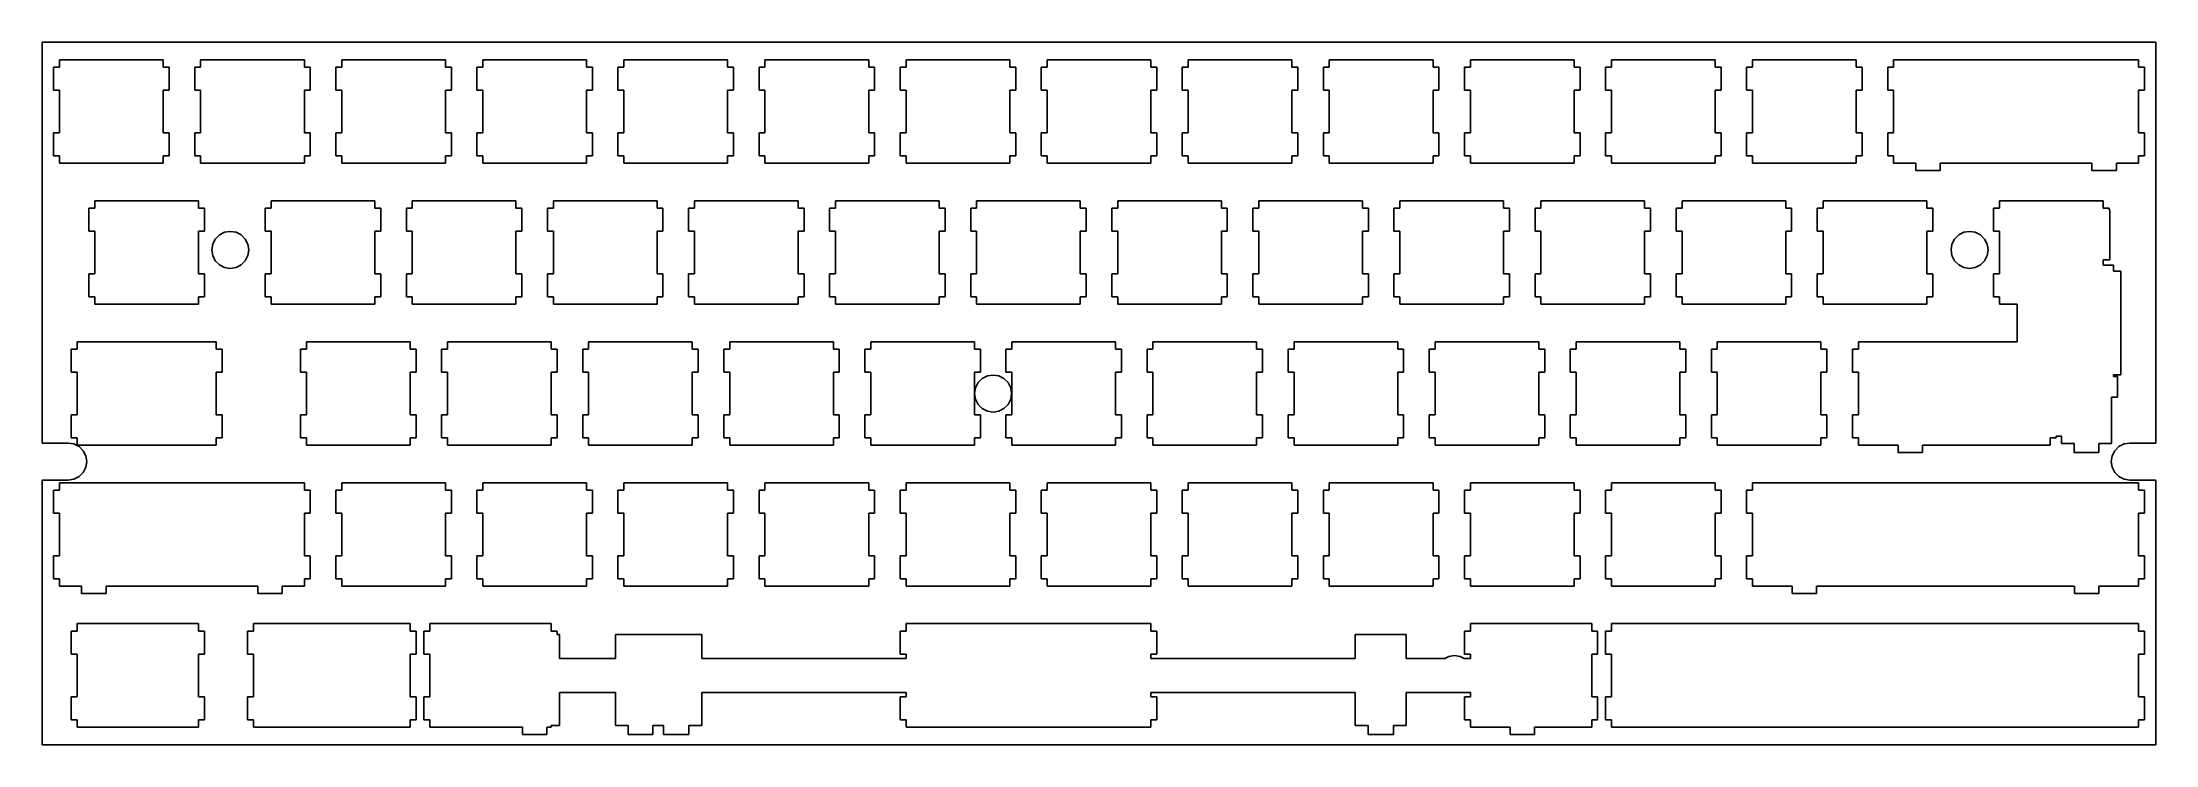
# Model space of a CAD drawing. Header units: millimetres. Extents: x 0 to 285, y 0 to 95.
import ezdxf

# ---------------------------------------------------------------- set-up
doc = ezdxf.new("R2010")
doc.units = ezdxf.units.MM
doc.layers.get('0').update_dxf_attribs({"color": 18, "true_color": 0x000000})

msp = doc.modelspace()

# ---------------------------------------------------------------- linework, layer by layer
at = {"color": 0}
for p, q in [((0.09508, 95.1548), (285.469, 95.1548)), ((0.09508, 40.9924), (0.09508, 95.1548)), ((285.469, 95.1548), (285.469, 40.9924)), ((1.6316, 91.7938), (1.6316, 88.6933)), ((2.43086, 91.7938), (1.6316, 91.7938)), ((16.4317, 92.7929), (2.43086, 92.7929)), ((2.43086, 92.7929), (2.43086, 91.7938)), ((16.4317, 91.7938), (16.4317, 92.7929)), ((17.231, 91.7938), (16.4317, 91.7938)), ((17.231, 88.6933), (17.231, 91.7938)), ((20.6816, 91.7938), (20.6816, 88.6933)), ((21.4809, 91.7938), (20.6816, 91.7938)), ((35.4817, 92.7929), (21.4809, 92.7929)), ((21.4809, 92.7929), (21.4809, 91.7938)), ((35.4817, 91.7938), (35.4817, 92.7929)), ((36.2811, 91.7938), (35.4817, 91.7938)), ((36.2811, 88.6933), (36.2811, 91.7938)), ((39.7316, 91.7938), (39.7316, 88.6933)), ((40.531, 91.7938), (39.7316, 91.7938)), ((54.5317, 92.7929), (40.531, 92.7929)), ((40.531, 92.7929), (40.531, 91.7938)), ((54.5317, 91.7938), (54.5317, 92.7929)), ((55.3311, 91.7938), (54.5317, 91.7938)), ((55.3311, 88.6933), (55.3311, 91.7938)), ((58.7816, 91.7938), (58.7816, 88.6933)), ((59.581, 91.7938), (58.7816, 91.7938)), ((73.5803, 92.7929), (59.581, 92.7929)), ((59.581, 92.7929), (59.581, 91.7938)), ((73.5803, 91.7938), (73.5803, 92.7929)), ((74.3811, 91.7938), (73.5803, 91.7938)), ((74.3811, 88.6933), (74.3811, 91.7938)), ((77.8302, 91.7938), (77.8302, 88.6933)), ((78.631, 91.7938), (77.8302, 91.7938)), ((92.6317, 92.7929), (78.631, 92.7929)), ((78.631, 92.7929), (78.631, 91.7938)), ((92.6317, 91.7938), (92.6317, 92.7929)), ((93.4311, 91.7938), (92.6317, 91.7938)), ((93.4311, 88.6933), (93.4311, 91.7938)), ((96.8816, 91.7938), (96.8816, 88.6933)), ((97.681, 91.7938), (96.8816, 91.7938)), ((111.682, 92.7929), (97.681, 92.7929)), ((97.681, 92.7929), (97.681, 91.7938)), ((111.682, 91.7938), (111.682, 92.7929)), ((112.481, 91.7938), (111.682, 91.7938)), ((112.481, 88.6933), (112.481, 91.7938)), ((115.932, 91.7938), (115.932, 88.6933)), ((116.731, 91.7938), (115.932, 91.7938)), ((130.732, 92.7929), (116.731, 92.7929)), ((116.731, 92.7929), (116.731, 91.7938)), ((130.732, 91.7938), (130.732, 92.7929)), ((131.531, 91.7938), (130.732, 91.7938)), ((131.531, 88.6933), (131.531, 91.7938)), ((134.982, 91.7938), (134.982, 88.6933)), ((135.781, 91.7938), (134.982, 91.7938)), ((149.782, 92.7929), (135.781, 92.7929)), ((135.781, 92.7929), (135.781, 91.7938)), ((149.782, 91.7938), (149.782, 92.7929)), ((150.581, 91.7938), (149.782, 91.7938)), ((150.581, 88.6933), (150.581, 91.7938)), ((154.032, 91.7938), (154.032, 88.6933)), ((154.831, 91.7938), (154.032, 91.7938)), ((168.83, 92.7929), (154.831, 92.7929)), ((154.831, 92.7929), (154.831, 91.7938)), ((168.83, 91.7938), (168.83, 92.7929)), ((169.631, 91.7938), (168.83, 91.7938)), ((169.631, 88.6933), (169.631, 91.7938)), ((173.08, 91.7938), (173.08, 88.6933)), ((173.881, 91.7938), (173.08, 91.7938)), ((187.882, 92.7929), (173.881, 92.7929)), ((173.881, 92.7929), (173.881, 91.7938)), ((187.882, 91.7938), (187.882, 92.7929)), ((188.681, 91.7938), (187.882, 91.7938)), ((188.681, 88.6933), (188.681, 91.7938)), ((192.132, 91.7938), (192.132, 88.6933)), ((192.931, 91.7938), (192.132, 91.7938)), ((206.93, 92.7929), (192.931, 92.7929)), ((192.931, 92.7929), (192.931, 91.7938)), ((206.93, 91.7938), (206.93, 92.7929)), ((207.731, 91.7938), (206.93, 91.7938)), ((207.731, 88.6933), (207.731, 91.7938)), ((211.18, 91.7938), (211.18, 88.6933)), ((211.981, 91.7938), (211.18, 91.7938)), ((225.982, 92.7929), (211.981, 92.7929)), ((211.981, 92.7929), (211.981, 91.7938)), ((225.982, 91.7938), (225.982, 92.7929)), ((226.781, 91.7938), (225.982, 91.7938)), ((226.781, 88.6933), (226.781, 91.7938)), ((230.232, 91.7938), (230.232, 88.6933)), ((231.031, 91.7938), (230.232, 91.7938)), ((245.032, 92.7929), (231.031, 92.7929)), ((231.031, 92.7929), (231.031, 91.7938)), ((245.032, 91.7938), (245.032, 92.7929)), ((245.831, 91.7938), (245.032, 91.7938)), ((245.831, 88.6933), (245.831, 91.7938)), ((249.282, 91.7938), (249.282, 88.6933)), ((250.081, 91.7938), (249.282, 91.7938)), ((283.13, 92.7929), (250.081, 92.7929)), ((250.081, 92.7929), (250.081, 91.7938)), ((283.13, 91.7938), (283.13, 92.7929)), ((283.931, 91.7938), (283.13, 91.7938)), ((283.931, 88.6933), (283.931, 91.7938)), ((1.6316, 88.6933), (2.43086, 88.6933)), ((2.43086, 88.6933), (2.43086, 82.8933)), ((16.4317, 88.6933), (17.231, 88.6933)), ((16.4317, 82.8933), (16.4317, 88.6933)), ((20.6816, 88.6933), (21.4809, 88.6933)), ((21.4809, 88.6933), (21.4809, 82.8933)), ((35.4817, 88.6933), (36.2811, 88.6933)), ((35.4817, 82.8933), (35.4817, 88.6933)), ((39.7316, 88.6933), (40.531, 88.6933)), ((40.531, 88.6933), (40.531, 82.8933)), ((54.5317, 88.6933), (55.3311, 88.6933)), ((54.5317, 82.8933), (54.5317, 88.6933)), ((58.7816, 88.6933), (59.581, 88.6933)), ((59.581, 88.6933), (59.581, 82.8933)), ((73.5803, 88.6933), (74.3811, 88.6933)), ((73.5803, 82.8933), (73.5803, 88.6933)), ((77.8302, 88.6933), (78.631, 88.6933)), ((78.631, 88.6933), (78.631, 82.8933)), ((92.6317, 88.6933), (93.4311, 88.6933)), ((92.6317, 82.8933), (92.6317, 88.6933)), ((96.8816, 88.6933), (97.681, 88.6933)), ((97.681, 88.6933), (97.681, 82.8933)), ((111.682, 88.6933), (112.481, 88.6933)), ((111.682, 82.8933), (111.682, 88.6933)), ((115.932, 88.6933), (116.731, 88.6933)), ((116.731, 88.6933), (116.731, 82.8933)), ((130.732, 88.6933), (131.531, 88.6933)), ((130.732, 82.8933), (130.732, 88.6933)), ((134.982, 88.6933), (135.781, 88.6933)), ((135.781, 88.6933), (135.781, 82.8933)), ((149.782, 88.6933), (150.581, 88.6933)), ((149.782, 82.8933), (149.782, 88.6933)), ((154.032, 88.6933), (154.831, 88.6933)), ((154.831, 88.6933), (154.831, 82.8933)), ((168.83, 88.6933), (169.631, 88.6933)), ((168.83, 82.8933), (168.83, 88.6933)), ((173.08, 88.6933), (173.881, 88.6933)), ((173.881, 88.6933), (173.881, 82.8933)), ((187.882, 88.6933), (188.681, 88.6933)), ((187.882, 82.8933), (187.882, 88.6933)), ((192.132, 88.6933), (192.931, 88.6933)), ((192.931, 88.6933), (192.931, 82.8933)), ((206.93, 88.6933), (207.731, 88.6933)), ((206.93, 82.8933), (206.93, 88.6933)), ((211.18, 88.6933), (211.981, 88.6933)), ((211.981, 88.6933), (211.981, 82.8933)), ((225.982, 88.6933), (226.781, 88.6933)), ((225.982, 82.8933), (225.982, 88.6933)), ((230.232, 88.6933), (231.031, 88.6933)), ((231.031, 88.6933), (231.031, 82.8933)), ((245.032, 88.6933), (245.831, 88.6933)), ((245.032, 82.8933), (245.032, 88.6933)), ((249.282, 88.6933), (250.081, 88.6933)), ((250.081, 88.6933), (250.081, 82.8933)), ((283.13, 88.6933), (283.931, 88.6933)), ((283.13, 82.8933), (283.13, 88.6933)), ((1.6316, 82.8933), (1.6316, 79.7941)), ((2.43086, 82.8933), (1.6316, 82.8933)), ((17.231, 82.8933), (16.4317, 82.8933)), ((17.231, 79.7941), (17.231, 82.8933)), ((20.6816, 82.8933), (20.6816, 79.7941)), ((21.4809, 82.8933), (20.6816, 82.8933)), ((36.2811, 82.8933), (35.4817, 82.8933)), ((36.2811, 79.7941), (36.2811, 82.8933)), ((39.7316, 82.8933), (39.7316, 79.7941)), ((40.531, 82.8933), (39.7316, 82.8933)), ((55.3311, 82.8933), (54.5317, 82.8933)), ((55.3311, 79.7941), (55.3311, 82.8933)), ((58.7816, 82.8933), (58.7816, 79.7941)), ((59.581, 82.8933), (58.7816, 82.8933)), ((74.3811, 82.8933), (73.5803, 82.8933)), ((74.3811, 79.7941), (74.3811, 82.8933)), ((77.8302, 82.8933), (77.8302, 79.7941)), ((78.631, 82.8933), (77.8302, 82.8933)), ((93.4311, 82.8933), (92.6317, 82.8933)), ((93.4311, 79.7941), (93.4311, 82.8933)), ((96.8816, 82.8933), (96.8816, 79.7941)), ((97.681, 82.8933), (96.8816, 82.8933)), ((112.481, 82.8933), (111.682, 82.8933)), ((112.481, 79.7941), (112.481, 82.8933)), ((115.932, 82.8933), (115.932, 79.7941)), ((116.731, 82.8933), (115.932, 82.8933)), ((131.531, 82.8933), (130.732, 82.8933)), ((131.531, 79.7941), (131.531, 82.8933)), ((134.982, 82.8933), (134.982, 79.7941)), ((135.781, 82.8933), (134.982, 82.8933)), ((150.581, 82.8933), (149.782, 82.8933)), ((150.581, 79.7941), (150.581, 82.8933)), ((154.032, 82.8933), (154.032, 79.7941)), ((154.831, 82.8933), (154.032, 82.8933)), ((169.631, 82.8933), (168.83, 82.8933)), ((169.631, 79.7941), (169.631, 82.8933)), ((173.08, 82.8933), (173.08, 79.7941)), ((173.881, 82.8933), (173.08, 82.8933)), ((188.681, 82.8933), (187.882, 82.8933)), ((188.681, 79.7941), (188.681, 82.8933)), ((192.132, 82.8933), (192.132, 79.7941)), ((192.931, 82.8933), (192.132, 82.8933)), ((207.731, 82.8933), (206.93, 82.8933)), ((207.731, 79.7941), (207.731, 82.8933)), ((211.18, 82.8933), (211.18, 79.7941)), ((211.981, 82.8933), (211.18, 82.8933)), ((226.781, 82.8933), (225.982, 82.8933)), ((226.781, 79.7941), (226.781, 82.8933)), ((230.232, 82.8933), (230.232, 79.7941)), ((231.031, 82.8933), (230.232, 82.8933)), ((245.831, 82.8933), (245.032, 82.8933)), ((245.831, 79.7941), (245.831, 82.8933)), ((249.282, 82.8933), (249.282, 79.7941)), ((250.081, 82.8933), (249.282, 82.8933)), ((283.931, 82.8933), (283.13, 82.8933)), ((283.931, 79.7941), (283.931, 82.8933)), ((1.6316, 79.7941), (2.43086, 79.7941)), ((2.43086, 79.7941), (2.43086, 78.7936)), ((2.43086, 78.7936), (16.4317, 78.7936)), ((16.4317, 79.7941), (17.231, 79.7941)), ((16.4317, 78.7936), (16.4317, 79.7941)), ((20.6816, 79.7941), (21.4809, 79.7941)), ((21.4809, 79.7941), (21.4809, 78.7936)), ((21.4809, 78.7936), (35.4817, 78.7936)), ((35.4817, 79.7941), (36.2811, 79.7941)), ((35.4817, 78.7936), (35.4817, 79.7941)), ((39.7316, 79.7941), (40.531, 79.7941)), ((40.531, 79.7941), (40.531, 78.7936)), ((40.531, 78.7936), (54.5317, 78.7936)), ((54.5317, 79.7941), (55.3311, 79.7941)), ((54.5317, 78.7936), (54.5317, 79.7941)), ((58.7816, 79.7941), (59.581, 79.7941)), ((59.581, 79.7941), (59.581, 78.7936)), ((59.581, 78.7936), (73.5803, 78.7936)), ((73.5803, 79.7941), (74.3811, 79.7941)), ((73.5803, 78.7936), (73.5803, 79.7941)), ((77.8302, 79.7941), (78.631, 79.7941)), ((78.631, 79.7941), (78.631, 78.7936)), ((78.631, 78.7936), (92.6317, 78.7936)), ((92.6317, 79.7941), (93.4311, 79.7941)), ((92.6317, 78.7936), (92.6317, 79.7941)), ((96.8816, 79.7941), (97.681, 79.7941)), ((97.681, 79.7941), (97.681, 78.7936)), ((97.681, 78.7936), (111.682, 78.7936)), ((111.682, 79.7941), (112.481, 79.7941)), ((111.682, 78.7936), (111.682, 79.7941)), ((115.932, 79.7941), (116.731, 79.7941)), ((116.731, 79.7941), (116.731, 78.7936)), ((116.731, 78.7936), (130.732, 78.7936)), ((130.732, 79.7941), (131.531, 79.7941)), ((130.732, 78.7936), (130.732, 79.7941)), ((134.982, 79.7941), (135.781, 79.7941)), ((135.781, 79.7941), (135.781, 78.7936)), ((135.781, 78.7936), (149.782, 78.7936)), ((149.782, 79.7941), (150.581, 79.7941)), ((149.782, 78.7936), (149.782, 79.7941)), ((154.032, 79.7941), (154.831, 79.7941)), ((154.831, 79.7941), (154.831, 78.7936)), ((154.831, 78.7936), (168.83, 78.7936)), ((168.83, 79.7941), (169.631, 79.7941)), ((168.83, 78.7936), (168.83, 79.7941)), ((173.08, 79.7941), (173.881, 79.7941)), ((173.881, 79.7941), (173.881, 78.7936)), ((173.881, 78.7936), (187.882, 78.7936)), ((187.882, 79.7941), (188.681, 79.7941)), ((187.882, 78.7936), (187.882, 79.7941)), ((192.132, 79.7941), (192.931, 79.7941)), ((192.931, 79.7941), (192.931, 78.7936)), ((192.931, 78.7936), (206.93, 78.7936)), ((206.93, 79.7941), (207.731, 79.7941)), ((206.93, 78.7936), (206.93, 79.7941)), ((211.18, 79.7941), (211.981, 79.7941)), ((211.981, 79.7941), (211.981, 78.7936)), ((211.981, 78.7936), (225.982, 78.7936)), ((225.982, 79.7941), (226.781, 79.7941)), ((225.982, 78.7936), (225.982, 79.7941)), ((230.232, 79.7941), (231.031, 79.7941)), ((231.031, 79.7941), (231.031, 78.7936)), ((231.031, 78.7936), (245.032, 78.7936)), ((245.032, 79.7941), (245.831, 79.7941)), ((245.032, 78.7936), (245.032, 79.7941)), ((249.282, 79.7941), (250.081, 79.7941)), ((250.081, 79.7941), (250.081, 78.7936)), ((250.081, 78.7936), (253.056, 78.7936)), ((253.056, 78.7936), (253.056, 77.8235)), ((253.056, 77.8235), (256.355, 77.8235)), ((256.355, 78.7936), (276.856, 78.7936)), ((256.355, 77.8235), (256.355, 78.7936)), ((276.856, 78.7936), (276.856, 77.8235)), ((276.856, 77.8235), (280.155, 77.8235)), ((280.155, 78.7936), (283.13, 78.7936)), ((280.155, 77.8235), (280.155, 78.7936)), ((283.13, 79.7941), (283.931, 79.7941)), ((283.13, 78.7936), (283.13, 79.7941)), ((6.3941, 72.7438), (6.3941, 69.6433)), ((7.19473, 72.7438), (6.3941, 72.7438)), ((21.1942, 73.7429), (7.19473, 73.7429)), ((7.19473, 73.7429), (7.19473, 72.7438)), ((21.1942, 72.7438), (21.1942, 73.7429)), ((21.9935, 72.7438), (21.1942, 72.7438)), ((21.9935, 69.6433), (21.9935, 72.7438)), ((30.2052, 72.7438), (30.2052, 69.6433)), ((31.0059, 72.7438), (30.2052, 72.7438)), ((45.0053, 73.7429), (31.0059, 73.7429)), ((31.0059, 73.7429), (31.0059, 72.7438)), ((45.0053, 72.7438), (45.0053, 73.7429)), ((45.8061, 72.7438), (45.0053, 72.7438)), ((45.8061, 69.6433), (45.8061, 72.7438)), ((49.2552, 72.7438), (49.2552, 69.6433)), ((50.056, 72.7438), (49.2552, 72.7438)), ((64.0567, 73.7429), (50.056, 73.7429)), ((50.056, 73.7429), (50.056, 72.7438)), ((64.0567, 72.7438), (64.0567, 73.7429)), ((64.8561, 72.7438), (64.0567, 72.7438)), ((64.8561, 69.6433), (64.8561, 72.7438)), ((68.3066, 72.7438), (68.3066, 69.6433)), ((69.106, 72.7438), (68.3066, 72.7438)), ((83.1067, 73.7429), (69.106, 73.7429)), ((69.106, 73.7429), (69.106, 72.7438)), ((83.1067, 72.7438), (83.1067, 73.7429)), ((83.9061, 72.7438), (83.1067, 72.7438)), ((83.9061, 69.6433), (83.9061, 72.7438)), ((87.3566, 72.7438), (87.3566, 69.6433)), ((88.156, 72.7438), (87.3566, 72.7438)), ((102.157, 73.7429), (88.156, 73.7429)), ((88.156, 73.7429), (88.156, 72.7438)), ((102.157, 72.7438), (102.157, 73.7429)), ((102.956, 72.7438), (102.157, 72.7438)), ((102.956, 69.6433), (102.956, 72.7438)), ((106.407, 72.7438), (106.407, 69.6433)), ((107.206, 72.7438), (106.407, 72.7438)), ((121.205, 73.7429), (107.206, 73.7429)), ((107.206, 73.7429), (107.206, 72.7438)), ((121.205, 72.7438), (121.205, 73.7429)), ((122.006, 72.7438), (121.205, 72.7438)), ((122.006, 69.6433), (122.006, 72.7438)), ((125.455, 72.7438), (125.455, 69.6433)), ((126.256, 72.7438), (125.455, 72.7438)), ((140.257, 73.7429), (126.256, 73.7429)), ((126.256, 73.7429), (126.256, 72.7438)), ((140.257, 72.7438), (140.257, 73.7429)), ((141.056, 72.7438), (140.257, 72.7438)), ((141.056, 69.6433), (141.056, 72.7438)), ((144.507, 72.7438), (144.507, 69.6433)), ((145.306, 72.7438), (144.507, 72.7438)), ((159.305, 73.7429), (145.306, 73.7429)), ((145.306, 73.7429), (145.306, 72.7438)), ((159.305, 72.7438), (159.305, 73.7429)), ((160.106, 72.7438), (159.305, 72.7438)), ((160.106, 69.6433), (160.106, 72.7438)), ((163.555, 72.7438), (163.555, 69.6433)), ((164.356, 72.7438), (163.555, 72.7438)), ((178.357, 73.7429), (164.356, 73.7429)), ((164.356, 73.7429), (164.356, 72.7438)), ((178.357, 72.7438), (178.357, 73.7429)), ((179.156, 72.7438), (178.357, 72.7438)), ((179.156, 69.6433), (179.156, 72.7438)), ((182.607, 72.7438), (182.607, 69.6433)), ((183.406, 72.7438), (182.607, 72.7438)), ((197.407, 73.7429), (183.406, 73.7429)), ((183.406, 73.7429), (183.406, 72.7438)), ((197.407, 72.7438), (197.407, 73.7429)), ((198.206, 72.7438), (197.407, 72.7438)), ((198.206, 69.6433), (198.206, 72.7438)), ((201.657, 72.7438), (201.657, 69.6433)), ((202.456, 72.7438), (201.657, 72.7438)), ((216.455, 73.7429), (202.456, 73.7429)), ((202.456, 73.7429), (202.456, 72.7438)), ((216.455, 72.7438), (216.455, 73.7429)), ((217.256, 72.7438), (216.455, 72.7438)), ((217.256, 69.6433), (217.256, 72.7438)), ((220.705, 72.7438), (220.705, 69.6433)), ((221.506, 72.7438), (220.705, 72.7438)), ((235.507, 73.7429), (221.506, 73.7429)), ((221.506, 73.7429), (221.506, 72.7438)), ((235.507, 72.7438), (235.507, 73.7429)), ((236.306, 72.7438), (235.507, 72.7438)), ((236.306, 69.6433), (236.306, 72.7438)), ((239.757, 72.7438), (239.757, 69.6433)), ((240.556, 72.7438), (239.757, 72.7438)), ((254.555, 73.7429), (240.556, 73.7429)), ((240.556, 73.7429), (240.556, 72.7438)), ((254.555, 72.7438), (254.555, 73.7429)), ((255.356, 72.7438), (254.555, 72.7438)), ((255.356, 69.6433), (255.356, 72.7438)), ((263.569, 72.7438), (263.569, 69.6433)), ((264.368, 72.7438), (263.569, 72.7438)), ((278.368, 73.7429), (264.368, 73.7429)), ((264.368, 73.7429), (264.368, 72.7438)), ((278.368, 72.7438), (278.368, 73.7429)), ((279.169, 72.7438), (278.368, 72.7438)), ((279.169, 72.493), (279.169, 72.7438)), ((279.28, 72.493), (279.169, 72.493)), ((279.28, 65.7433), (279.28, 72.493)), ((6.3941, 69.6433), (7.19473, 69.6433)), ((7.19473, 69.6433), (7.19473, 63.8433)), ((21.1942, 69.6433), (21.9935, 69.6433)), ((21.1942, 63.8433), (21.1942, 69.6433)), ((23.4583, 68.5631), (23.1042, 67.8656)), ((24.0123, 69.1155), (23.4583, 68.5631)), ((24.7082, 69.4711), (24.0123, 69.1155)), ((25.4827, 69.5925), (24.7082, 69.4711)), ((26.2544, 69.4711), (25.4827, 69.5925)), ((26.9517, 69.1155), (26.2544, 69.4711)), ((27.5029, 68.5631), (26.9517, 69.1155)), ((27.8598, 67.8656), (27.5029, 68.5631)), ((30.2052, 69.6433), (31.0059, 69.6433)), ((31.0059, 69.6433), (31.0059, 63.8433)), ((45.0053, 69.6433), (45.8061, 69.6433)), ((45.0053, 63.8433), (45.0053, 69.6433)), ((49.2552, 69.6433), (50.056, 69.6433)), ((50.056, 69.6433), (50.056, 63.8433)), ((64.0567, 69.6433), (64.8561, 69.6433)), ((64.0567, 63.8433), (64.0567, 69.6433)), ((68.3066, 69.6433), (69.106, 69.6433)), ((69.106, 69.6433), (69.106, 63.8433)), ((83.1067, 69.6433), (83.9061, 69.6433)), ((83.1067, 63.8433), (83.1067, 69.6433)), ((87.3566, 69.6433), (88.156, 69.6433)), ((88.156, 69.6433), (88.156, 63.8433)), ((102.157, 69.6433), (102.956, 69.6433)), ((102.157, 63.8433), (102.157, 69.6433)), ((106.407, 69.6433), (107.206, 69.6433)), ((107.206, 69.6433), (107.206, 63.8433)), ((121.205, 69.6433), (122.006, 69.6433)), ((121.205, 63.8433), (121.205, 69.6433)), ((125.455, 69.6433), (126.256, 69.6433)), ((126.256, 69.6433), (126.256, 63.8433)), ((140.257, 69.6433), (141.056, 69.6433)), ((140.257, 63.8433), (140.257, 69.6433)), ((144.507, 69.6433), (145.306, 69.6433)), ((145.306, 69.6433), (145.306, 63.8433)), ((159.305, 69.6433), (160.106, 69.6433)), ((159.305, 63.8433), (159.305, 69.6433)), ((163.555, 69.6433), (164.356, 69.6433)), ((164.356, 69.6433), (164.356, 63.8433)), ((178.357, 69.6433), (179.156, 69.6433)), ((178.357, 63.8433), (178.357, 69.6433)), ((182.607, 69.6433), (183.406, 69.6433)), ((183.406, 69.6433), (183.406, 63.8433)), ((197.407, 69.6433), (198.206, 69.6433)), ((197.407, 63.8433), (197.407, 69.6433)), ((201.657, 69.6433), (202.456, 69.6433)), ((202.456, 69.6433), (202.456, 63.8433)), ((216.455, 69.6433), (217.256, 69.6433)), ((216.455, 63.8433), (216.455, 69.6433)), ((220.705, 69.6433), (221.506, 69.6433)), ((221.506, 69.6433), (221.506, 63.8433)), ((235.507, 69.6433), (236.306, 69.6433)), ((235.507, 63.8433), (235.507, 69.6433)), ((239.757, 69.6433), (240.556, 69.6433)), ((240.556, 69.6433), (240.556, 63.8433)), ((254.555, 69.6433), (255.356, 69.6433)), ((254.555, 63.8433), (254.555, 69.6433)), ((258.309, 68.5631), (257.954, 67.8656)), ((258.862, 69.1155), (258.309, 68.5631)), ((259.559, 69.4711), (258.862, 69.1155)), ((260.332, 69.5925), (259.559, 69.4711)), ((261.104, 69.4711), (260.332, 69.5925)), ((261.801, 69.1155), (261.104, 69.4711)), ((262.354, 68.5631), (261.801, 69.1155)), ((262.708, 67.8656), (262.354, 68.5631)), ((263.569, 69.6433), (264.368, 69.6433)), ((264.368, 69.6433), (264.368, 63.8433)), ((23.1042, 67.8656), (22.9829, 67.0913)), ((22.9829, 67.0913), (23.1042, 66.3208)), ((23.1042, 66.3208), (23.4583, 65.6237)), ((27.5029, 65.6237), (27.8598, 66.3208)), ((27.9811, 67.0913), (27.8598, 67.8656)), ((27.8598, 66.3208), (27.9811, 67.0913)), ((257.954, 67.8656), (257.831, 67.0913)), ((257.831, 67.0913), (257.954, 66.3208)), ((257.954, 66.3208), (258.309, 65.6237)), ((262.354, 65.6237), (262.708, 66.3208)), ((262.832, 67.0913), (262.708, 67.8656)), ((262.708, 66.3208), (262.832, 67.0913)), ((278.368, 65.7433), (279.28, 65.7433)), ((278.368, 65.0187), (278.368, 65.7433)), ((6.3941, 63.8433), (6.3941, 60.7441)), ((7.19473, 63.8433), (6.3941, 63.8433)), ((21.9935, 63.8433), (21.1942, 63.8433)), ((21.9935, 60.7441), (21.9935, 63.8433)), ((23.4583, 65.6237), (24.0123, 65.0709)), ((24.0123, 65.0709), (24.7082, 64.7153)), ((24.7082, 64.7153), (25.4827, 64.5915)), ((25.4827, 64.5915), (26.2544, 64.7153)), ((26.2544, 64.7153), (26.9517, 65.0709)), ((26.9517, 65.0709), (27.5029, 65.6237)), ((30.2052, 63.8433), (30.2052, 60.7441)), ((31.0059, 63.8433), (30.2052, 63.8433)), ((45.8061, 63.8433), (45.0053, 63.8433)), ((45.8061, 60.7441), (45.8061, 63.8433)), ((49.2552, 63.8433), (49.2552, 60.7441)), ((50.056, 63.8433), (49.2552, 63.8433)), ((64.8561, 63.8433), (64.0567, 63.8433)), ((64.8561, 60.7441), (64.8561, 63.8433)), ((68.3066, 63.8433), (68.3066, 60.7441)), ((69.106, 63.8433), (68.3066, 63.8433)), ((83.9061, 63.8433), (83.1067, 63.8433)), ((83.9061, 60.7441), (83.9061, 63.8433)), ((87.3566, 63.8433), (87.3566, 60.7441)), ((88.156, 63.8433), (87.3566, 63.8433)), ((102.956, 63.8433), (102.157, 63.8433)), ((102.956, 60.7441), (102.956, 63.8433)), ((106.407, 63.8433), (106.407, 60.7441)), ((107.206, 63.8433), (106.407, 63.8433)), ((122.006, 63.8433), (121.205, 63.8433)), ((122.006, 60.7441), (122.006, 63.8433)), ((125.455, 63.8433), (125.455, 60.7441)), ((126.256, 63.8433), (125.455, 63.8433)), ((141.056, 63.8433), (140.257, 63.8433)), ((141.056, 60.7441), (141.056, 63.8433)), ((144.507, 63.8433), (144.507, 60.7441)), ((145.306, 63.8433), (144.507, 63.8433)), ((160.106, 63.8433), (159.305, 63.8433)), ((160.106, 60.7441), (160.106, 63.8433)), ((163.555, 63.8433), (163.555, 60.7441)), ((164.356, 63.8433), (163.555, 63.8433)), ((179.156, 63.8433), (178.357, 63.8433)), ((179.156, 60.7441), (179.156, 63.8433)), ((182.607, 63.8433), (182.607, 60.7441)), ((183.406, 63.8433), (182.607, 63.8433)), ((198.206, 63.8433), (197.407, 63.8433)), ((198.206, 60.7441), (198.206, 63.8433)), ((201.657, 63.8433), (201.657, 60.7441)), ((202.456, 63.8433), (201.657, 63.8433)), ((217.256, 63.8433), (216.455, 63.8433)), ((217.256, 60.7441), (217.256, 63.8433)), ((220.705, 63.8433), (220.705, 60.7441)), ((221.506, 63.8433), (220.705, 63.8433)), ((236.306, 63.8433), (235.507, 63.8433)), ((236.306, 60.7441), (236.306, 63.8433)), ((239.757, 63.8433), (239.757, 60.7441)), ((240.556, 63.8433), (239.757, 63.8433)), ((255.356, 63.8433), (254.555, 63.8433)), ((255.356, 60.7441), (255.356, 63.8433)), ((258.309, 65.6237), (258.862, 65.0709)), ((258.862, 65.0709), (259.559, 64.7153)), ((259.559, 64.7153), (260.332, 64.5915)), ((260.332, 64.5915), (261.104, 64.7153)), ((261.104, 64.7153), (261.801, 65.0709)), ((261.801, 65.0709), (262.354, 65.6237)), ((263.569, 63.8433), (263.569, 60.7441)), ((264.368, 63.8433), (263.569, 63.8433)), ((279.75, 65.0187), (278.368, 65.0187)), ((279.75, 64.2179), (279.75, 65.0187)), ((280.749, 64.2179), (279.75, 64.2179)), ((280.749, 50.2186), (280.749, 64.2179)), ((6.3941, 60.7441), (7.19473, 60.7441)), ((7.19473, 60.7441), (7.19473, 59.7436)), ((21.1942, 60.7441), (21.9935, 60.7441)), ((21.1942, 59.7436), (21.1942, 60.7441)), ((30.2052, 60.7441), (31.0059, 60.7441)), ((31.0059, 60.7441), (31.0059, 59.7436)), ((45.0053, 60.7441), (45.8061, 60.7441)), ((45.0053, 59.7436), (45.0053, 60.7441)), ((49.2552, 60.7441), (50.056, 60.7441)), ((50.056, 60.7441), (50.056, 59.7436)), ((64.0567, 60.7441), (64.8561, 60.7441)), ((64.0567, 59.7436), (64.0567, 60.7441)), ((68.3066, 60.7441), (69.106, 60.7441)), ((69.106, 60.7441), (69.106, 59.7436)), ((83.1067, 60.7441), (83.9061, 60.7441)), ((83.1067, 59.7436), (83.1067, 60.7441)), ((87.3566, 60.7441), (88.156, 60.7441)), ((88.156, 60.7441), (88.156, 59.7436)), ((102.157, 60.7441), (102.956, 60.7441)), ((102.157, 59.7436), (102.157, 60.7441)), ((106.407, 60.7441), (107.206, 60.7441)), ((107.206, 60.7441), (107.206, 59.7436)), ((121.205, 60.7441), (122.006, 60.7441)), ((121.205, 59.7436), (121.205, 60.7441)), ((125.455, 60.7441), (126.256, 60.7441)), ((126.256, 60.7441), (126.256, 59.7436)), ((140.257, 60.7441), (141.056, 60.7441)), ((140.257, 59.7436), (140.257, 60.7441)), ((144.507, 60.7441), (145.306, 60.7441)), ((145.306, 60.7441), (145.306, 59.7436)), ((159.305, 60.7441), (160.106, 60.7441)), ((159.305, 59.7436), (159.305, 60.7441)), ((163.555, 60.7441), (164.356, 60.7441)), ((164.356, 60.7441), (164.356, 59.7436)), ((178.357, 60.7441), (179.156, 60.7441)), ((178.357, 59.7436), (178.357, 60.7441)), ((182.607, 60.7441), (183.406, 60.7441)), ((183.406, 60.7441), (183.406, 59.7436)), ((197.407, 60.7441), (198.206, 60.7441)), ((197.407, 59.7436), (197.407, 60.7441)), ((201.657, 60.7441), (202.456, 60.7441)), ((202.456, 60.7441), (202.456, 59.7436)), ((216.455, 60.7441), (217.256, 60.7441)), ((216.455, 59.7436), (216.455, 60.7441)), ((220.705, 60.7441), (221.506, 60.7441)), ((221.506, 60.7441), (221.506, 59.7436)), ((235.507, 60.7441), (236.306, 60.7441)), ((235.507, 59.7436), (235.507, 60.7441)), ((239.757, 60.7441), (240.556, 60.7441)), ((240.556, 60.7441), (240.556, 59.7436)), ((254.555, 60.7441), (255.356, 60.7441)), ((254.555, 59.7436), (254.555, 60.7441)), ((263.569, 60.7441), (264.368, 60.7441)), ((264.368, 60.7441), (264.368, 59.7436)), ((7.19473, 59.7436), (21.1942, 59.7436)), ((31.0059, 59.7436), (45.0053, 59.7436)), ((50.056, 59.7436), (64.0567, 59.7436)), ((69.106, 59.7436), (83.1067, 59.7436)), ((88.156, 59.7436), (102.157, 59.7436)), ((107.206, 59.7436), (121.205, 59.7436)), ((126.256, 59.7436), (140.257, 59.7436)), ((145.306, 59.7436), (159.305, 59.7436)), ((164.356, 59.7436), (178.357, 59.7436)), ((183.406, 59.7436), (197.407, 59.7436)), ((202.456, 59.7436), (216.455, 59.7436)), ((221.506, 59.7436), (235.507, 59.7436)), ((240.556, 59.7436), (254.555, 59.7436)), ((264.368, 59.7436), (266.75, 59.7436)), ((266.75, 59.7436), (266.75, 54.6929)), ((23.5755, 54.6929), (4.8121, 54.6929)), ((4.8121, 54.6929), (4.8121, 53.6924)), ((23.5755, 53.6924), (23.5755, 54.6929)), ((49.7692, 54.6929), (35.7699, 54.6929)), ((35.7699, 54.6929), (35.7699, 53.6924)), ((49.7692, 53.6924), (49.7692, 54.6929)), ((68.8178, 54.6929), (54.8171, 54.6929)), ((54.8171, 54.6929), (54.8171, 53.6924)), ((68.8178, 53.6924), (68.8178, 54.6929)), ((87.8678, 54.6929), (73.8685, 54.6929)), ((73.8685, 54.6929), (73.8685, 53.6924)), ((87.8678, 53.6924), (87.8678, 54.6929)), ((106.918, 54.6929), (92.9185, 54.6929)), ((92.9185, 54.6929), (92.9185, 53.6924)), ((106.918, 53.6924), (106.918, 54.6929)), ((125.969, 54.6929), (111.967, 54.6929)), ((111.967, 54.6929), (111.967, 53.6924)), ((125.969, 53.6924), (125.969, 54.6929)), ((145.018, 54.6929), (131.018, 54.6929)), ((131.018, 54.6929), (131.018, 53.6924)), ((145.018, 53.6924), (145.018, 54.6929)), ((164.068, 54.6929), (150.068, 54.6929)), ((150.068, 54.6929), (150.068, 53.6924)), ((164.068, 53.6924), (164.068, 54.6929)), ((183.119, 54.6929), (169.12, 54.6929)), ((169.12, 54.6929), (169.12, 53.6924)), ((183.119, 53.6924), (183.119, 54.6929)), ((202.168, 54.6929), (188.168, 54.6929)), ((188.168, 54.6929), (188.168, 53.6924)), ((202.168, 53.6924), (202.168, 54.6929)), ((221.219, 54.6929), (207.22, 54.6929)), ((207.22, 54.6929), (207.22, 53.6924)), ((221.219, 53.6924), (221.219, 54.6929)), ((240.269, 54.6929), (226.27, 54.6929)), ((226.27, 54.6929), (226.27, 53.6924)), ((240.269, 53.6924), (240.269, 54.6929)), ((245.318, 54.6929), (245.318, 53.6924)), ((266.75, 54.6929), (245.318, 54.6929)), ((4.01285, 53.6924), (4.01285, 50.5933)), ((4.8121, 53.6924), (4.01285, 53.6924)), ((24.3761, 53.6924), (23.5755, 53.6924)), ((24.3761, 50.5933), (24.3761, 53.6924)), ((34.9691, 53.6924), (34.9691, 50.5933)), ((35.7699, 53.6924), (34.9691, 53.6924)), ((50.5672, 53.6924), (49.7692, 53.6924)), ((50.5672, 50.5933), (50.5672, 53.6924)), ((54.0191, 53.6924), (54.0191, 50.5933)), ((54.8171, 53.6924), (54.0191, 53.6924)), ((69.6186, 53.6924), (68.8178, 53.6924)), ((69.6186, 50.5933), (69.6186, 53.6924)), ((73.0691, 53.6924), (73.0691, 50.5933)), ((73.8685, 53.6924), (73.0691, 53.6924)), ((88.6686, 53.6924), (87.8678, 53.6924)), ((88.6686, 50.5933), (88.6686, 53.6924)), ((92.1191, 53.6924), (92.1191, 50.5933)), ((92.9185, 53.6924), (92.1191, 53.6924)), ((107.717, 53.6924), (106.918, 53.6924)), ((107.717, 50.5933), (107.717, 53.6924)), ((111.169, 53.6924), (111.169, 50.5933)), ((111.967, 53.6924), (111.169, 53.6924)), ((126.769, 53.6924), (125.969, 53.6924)), ((126.769, 50.5933), (126.769, 53.6924)), ((130.218, 53.6924), (130.218, 50.5933)), ((131.018, 53.6924), (130.218, 53.6924)), ((145.819, 53.6924), (145.018, 53.6924)), ((145.819, 50.5933), (145.819, 53.6924)), ((149.269, 53.6924), (149.269, 50.5933)), ((150.068, 53.6924), (149.269, 53.6924)), ((164.87, 53.6924), (164.068, 53.6924)), ((164.87, 50.5933), (164.87, 53.6924)), ((168.319, 53.6924), (168.319, 50.5933)), ((169.12, 53.6924), (168.319, 53.6924)), ((183.919, 53.6924), (183.119, 53.6924)), ((183.919, 50.5933), (183.919, 53.6924)), ((187.369, 53.6924), (187.369, 50.5933)), ((188.168, 53.6924), (187.369, 53.6924)), ((202.97, 53.6924), (202.168, 53.6924)), ((202.97, 50.5933), (202.97, 53.6924)), ((206.419, 53.6924), (206.419, 50.5933)), ((207.22, 53.6924), (206.419, 53.6924)), ((222.02, 53.6924), (221.219, 53.6924)), ((222.02, 50.5933), (222.02, 53.6924)), ((225.469, 53.6924), (225.469, 50.5933)), ((226.27, 53.6924), (225.469, 53.6924)), ((241.069, 53.6924), (240.269, 53.6924)), ((241.069, 50.5933), (241.069, 53.6924)), ((244.519, 53.6924), (244.519, 50.5933)), ((245.318, 53.6924), (244.519, 53.6924)), ((4.01285, 50.5933), (4.8121, 50.5933)), ((4.8121, 50.5933), (4.8121, 44.7933)), ((23.5755, 50.5933), (24.3761, 50.5933)), ((23.5755, 44.7933), (23.5755, 50.5933)), ((34.9691, 50.5933), (35.7699, 50.5933)), ((35.7699, 50.5933), (35.7699, 44.7933)), ((49.7692, 50.5933), (50.5672, 50.5933)), ((49.7692, 44.7933), (49.7692, 50.5933)), ((54.0191, 50.5933), (54.8171, 50.5933)), ((54.8171, 50.5933), (54.8171, 44.7933)), ((68.8178, 50.5933), (69.6186, 50.5933)), ((68.8178, 44.7933), (68.8178, 50.5933)), ((73.0691, 50.5933), (73.8685, 50.5933)), ((73.8685, 50.5933), (73.8685, 44.7933)), ((87.8678, 50.5933), (88.6686, 50.5933)), ((87.8678, 44.7933), (87.8678, 50.5933)), ((92.1191, 50.5933), (92.9185, 50.5933)), ((92.9185, 50.5933), (92.9185, 44.7933)), ((106.918, 50.5933), (107.717, 50.5933)), ((106.918, 44.7933), (106.918, 50.5933)), ((111.169, 50.5933), (111.967, 50.5933)), ((111.967, 50.5933), (111.967, 44.7933)), ((125.969, 50.5933), (126.769, 50.5933)), ((125.969, 44.7933), (125.969, 50.5933)), ((126.46, 49.1613), (126.103, 48.4657)), ((127.012, 49.7156), (126.46, 49.1613)), ((127.71, 50.0712), (127.012, 49.7156)), ((128.483, 50.1908), (127.71, 50.0712)), ((129.255, 50.0712), (128.483, 50.1908)), ((129.952, 49.7156), (129.255, 50.0712)), ((130.504, 49.1613), (129.952, 49.7156)), ((130.218, 50.5933), (131.018, 50.5933)), ((130.859, 48.4657), (130.504, 49.1613)), ((131.018, 50.5933), (131.018, 44.7933)), ((145.018, 50.5933), (145.819, 50.5933)), ((145.018, 44.7933), (145.018, 50.5933)), ((149.269, 50.5933), (150.068, 50.5933)), ((150.068, 50.5933), (150.068, 44.7933)), ((164.068, 50.5933), (164.87, 50.5933)), ((164.068, 44.7933), (164.068, 50.5933)), ((168.319, 50.5933), (169.12, 50.5933)), ((169.12, 50.5933), (169.12, 44.7933)), ((183.119, 50.5933), (183.919, 50.5933)), ((183.119, 44.7933), (183.119, 50.5933)), ((187.369, 50.5933), (188.168, 50.5933)), ((188.168, 50.5933), (188.168, 44.7933)), ((202.168, 50.5933), (202.97, 50.5933)), ((202.168, 44.7933), (202.168, 50.5933)), ((206.419, 50.5933), (207.22, 50.5933)), ((207.22, 50.5933), (207.22, 44.7933)), ((221.219, 50.5933), (222.02, 50.5933)), ((221.219, 44.7933), (221.219, 50.5933)), ((225.469, 50.5933), (226.27, 50.5933)), ((226.27, 50.5933), (226.27, 44.7933)), ((240.269, 50.5933), (241.069, 50.5933)), ((240.269, 44.7933), (240.269, 50.5933)), ((244.519, 50.5933), (245.318, 50.5933)), ((245.318, 50.5933), (245.318, 44.7933)), ((279.75, 50.2186), (280.749, 50.2186)), ((279.75, 49.9939), (279.75, 50.2186)), ((280.325, 49.9939), (279.75, 49.9939)), ((280.325, 47.1921), (280.325, 49.9939)), ((126.103, 48.4657), (125.983, 47.6913)), ((125.983, 47.6913), (126.103, 46.9209)), ((126.103, 46.9209), (126.46, 46.222)), ((126.46, 46.222), (127.012, 45.671)), ((127.012, 45.671), (127.71, 45.314)), ((129.255, 45.314), (129.952, 45.671)), ((129.952, 45.671), (130.504, 46.222)), ((130.504, 46.222), (130.859, 46.9209)), ((130.983, 47.6913), (130.859, 48.4657)), ((130.859, 46.9209), (130.983, 47.6913)), ((279.499, 47.1921), (280.325, 47.1921)), ((279.499, 40.9236), (279.499, 47.1921)), ((4.01285, 44.7933), (4.01285, 41.6927)), ((4.8121, 44.7933), (4.01285, 44.7933)), ((24.3761, 44.7933), (23.5755, 44.7933)), ((24.3761, 41.6927), (24.3761, 44.7933)), ((34.9691, 44.7933), (34.9691, 41.6927)), ((35.7699, 44.7933), (34.9691, 44.7933)), ((50.5672, 44.7933), (49.7692, 44.7933)), ((50.5672, 41.6927), (50.5672, 44.7933)), ((54.0191, 44.7933), (54.0191, 41.6927)), ((54.8171, 44.7933), (54.0191, 44.7933)), ((69.6186, 44.7933), (68.8178, 44.7933)), ((69.6186, 41.6927), (69.6186, 44.7933)), ((73.0691, 44.7933), (73.0691, 41.6927)), ((73.8685, 44.7933), (73.0691, 44.7933)), ((88.6686, 44.7933), (87.8678, 44.7933)), ((88.6686, 41.6927), (88.6686, 44.7933)), ((92.1191, 44.7933), (92.1191, 41.6927)), ((92.9185, 44.7933), (92.1191, 44.7933)), ((107.717, 44.7933), (106.918, 44.7933)), ((107.717, 41.6927), (107.717, 44.7933)), ((111.169, 44.7933), (111.169, 41.6927)), ((111.967, 44.7933), (111.169, 44.7933)), ((126.769, 44.7933), (125.969, 44.7933)), ((126.769, 41.6927), (126.769, 44.7933)), ((127.71, 45.314), (128.483, 45.1915)), ((128.483, 45.1915), (129.255, 45.314)), ((130.218, 44.7933), (130.218, 41.6927)), ((131.018, 44.7933), (130.218, 44.7933)), ((145.819, 44.7933), (145.018, 44.7933)), ((145.819, 41.6927), (145.819, 44.7933)), ((149.269, 44.7933), (149.269, 41.6927)), ((150.068, 44.7933), (149.269, 44.7933)), ((164.87, 44.7933), (164.068, 44.7933)), ((164.87, 41.6927), (164.87, 44.7933)), ((168.319, 44.7933), (168.319, 41.6927)), ((169.12, 44.7933), (168.319, 44.7933)), ((183.919, 44.7933), (183.119, 44.7933)), ((183.919, 41.6927), (183.919, 44.7933)), ((187.369, 44.7933), (187.369, 41.6927)), ((188.168, 44.7933), (187.369, 44.7933)), ((202.97, 44.7933), (202.168, 44.7933)), ((202.97, 41.6927), (202.97, 44.7933)), ((206.419, 44.7933), (206.419, 41.6927)), ((207.22, 44.7933), (206.419, 44.7933)), ((222.02, 44.7933), (221.219, 44.7933)), ((222.02, 41.6927), (222.02, 44.7933)), ((225.469, 44.7933), (225.469, 41.6927)), ((226.27, 44.7933), (225.469, 44.7933)), ((241.069, 44.7933), (240.269, 44.7933)), ((241.069, 41.6927), (241.069, 44.7933)), ((244.519, 44.7933), (244.519, 41.6927)), ((245.318, 44.7933), (244.519, 44.7933)), ((3.5953, 40.9924), (0.09508, 40.9924)), ((4.367, 40.87), (3.5953, 40.9924)), ((4.01285, 41.6927), (4.8121, 41.6927)), ((5.06293, 40.5158), (4.367, 40.87)), ((4.8121, 41.6927), (4.8121, 40.6922)), ((4.8121, 40.6922), (23.5755, 40.6922)), ((5.61689, 39.963), (5.06293, 40.5158)), ((5.97105, 39.2659), (5.61689, 39.963)), ((23.5755, 41.6927), (24.3761, 41.6927)), ((23.5755, 40.6922), (23.5755, 41.6927)), ((34.9691, 41.6927), (35.7699, 41.6927)), ((35.7699, 41.6927), (35.7699, 40.6922)), ((35.7699, 40.6922), (49.7692, 40.6922)), ((49.7692, 41.6927), (50.5672, 41.6927)), ((49.7692, 40.6922), (49.7692, 41.6927)), ((54.0191, 41.6927), (54.8171, 41.6927)), ((54.8171, 41.6927), (54.8171, 40.6922)), ((54.8171, 40.6922), (68.8178, 40.6922)), ((68.8178, 41.6927), (69.6186, 41.6927)), ((68.8178, 40.6922), (68.8178, 41.6927)), ((73.0691, 41.6927), (73.8685, 41.6927)), ((73.8685, 41.6927), (73.8685, 40.6922)), ((73.8685, 40.6922), (87.8678, 40.6922)), ((87.8678, 41.6927), (88.6686, 41.6927)), ((87.8678, 40.6922), (87.8678, 41.6927)), ((92.1191, 41.6927), (92.9185, 41.6927)), ((92.9185, 41.6927), (92.9185, 40.6922)), ((92.9185, 40.6922), (106.918, 40.6922)), ((106.918, 41.6927), (107.717, 41.6927)), ((106.918, 40.6922), (106.918, 41.6927)), ((111.169, 41.6927), (111.967, 41.6927)), ((111.967, 41.6927), (111.967, 40.6922)), ((111.967, 40.6922), (125.969, 40.6922)), ((125.969, 41.6927), (126.769, 41.6927)), ((125.969, 40.6922), (125.969, 41.6927)), ((130.218, 41.6927), (131.018, 41.6927)), ((131.018, 41.6927), (131.018, 40.6922)), ((131.018, 40.6922), (145.018, 40.6922)), ((145.018, 41.6927), (145.819, 41.6927)), ((145.018, 40.6922), (145.018, 41.6927)), ((149.269, 41.6927), (150.068, 41.6927)), ((150.068, 41.6927), (150.068, 40.6922)), ((150.068, 40.6922), (164.068, 40.6922)), ((164.068, 41.6927), (164.87, 41.6927)), ((164.068, 40.6922), (164.068, 41.6927)), ((168.319, 41.6927), (169.12, 41.6927)), ((169.12, 41.6927), (169.12, 40.6922)), ((169.12, 40.6922), (183.119, 40.6922)), ((183.119, 41.6927), (183.919, 41.6927)), ((183.119, 40.6922), (183.119, 41.6927)), ((187.369, 41.6927), (188.168, 41.6927)), ((188.168, 41.6927), (188.168, 40.6922)), ((188.168, 40.6922), (202.168, 40.6922)), ((202.168, 41.6927), (202.97, 41.6927)), ((202.168, 40.6922), (202.168, 41.6927)), ((206.419, 41.6927), (207.22, 41.6927)), ((207.22, 41.6927), (207.22, 40.6922)), ((207.22, 40.6922), (221.219, 40.6922)), ((221.219, 41.6927), (222.02, 41.6927)), ((221.219, 40.6922), (221.219, 41.6927)), ((225.469, 41.6927), (226.27, 41.6927)), ((226.27, 41.6927), (226.27, 40.6922)), ((226.27, 40.6922), (240.269, 40.6922)), ((240.269, 41.6927), (241.069, 41.6927)), ((240.269, 40.6922), (240.269, 41.6927)), ((244.519, 41.6927), (245.318, 41.6927)), ((245.318, 41.6927), (245.318, 40.6922)), ((245.318, 40.6922), (250.675, 40.6922)), ((250.675, 40.6922), (250.675, 39.7221)), ((253.974, 40.6922), (271.224, 40.6922)), ((253.974, 39.7221), (253.974, 40.6922)), ((271.224, 41.6927), (272.025, 41.6927)), ((271.224, 40.6922), (271.224, 41.6927)), ((272.025, 41.9421), (272.749, 41.9421)), ((272.025, 41.6927), (272.025, 41.9421)), ((272.749, 41.9421), (272.749, 40.9236)), ((272.749, 40.9236), (274.475, 40.9236)), ((274.475, 40.9236), (274.475, 39.7221)), ((277.774, 40.9236), (279.499, 40.9236)), ((277.774, 39.7221), (277.774, 40.9236)), ((279.947, 39.963), (279.592, 39.2659)), ((280.5, 40.5158), (279.947, 39.963)), ((281.196, 40.87), (280.5, 40.5158)), ((281.969, 40.9924), (281.196, 40.87)), ((285.469, 40.9924), (281.969, 40.9924)), ((5.61689, 37.0237), (5.97105, 37.7197)), ((6.09505, 38.4926), (5.97105, 39.2659)), ((5.97105, 37.7197), (6.09505, 38.4926)), ((250.675, 39.7221), (253.974, 39.7221)), ((274.475, 39.7221), (277.774, 39.7221)), ((279.592, 39.2659), (279.469, 38.4941)), ((279.469, 38.4941), (279.592, 37.7197)), ((279.592, 37.7197), (279.947, 37.0237)), ((0.09508, 35.9929), (3.59392, 35.9929)), ((0.09508, 0.22875), (0.09508, 35.9929)), ((1.6316, 34.6439), (1.6316, 31.5433)), ((2.43086, 34.6439), (1.6316, 34.6439)), ((35.4817, 35.6429), (2.43086, 35.6429)), ((2.43086, 35.6429), (2.43086, 34.6439)), ((3.59392, 35.9929), (4.367, 36.1142)), ((4.367, 36.1142), (5.06293, 36.4698)), ((5.06293, 36.4698), (5.61689, 37.0237)), ((35.4817, 34.6439), (35.4817, 35.6429)), ((36.2811, 34.6439), (35.4817, 34.6439)), ((36.2811, 31.5433), (36.2811, 34.6439)), ((39.7316, 34.6439), (39.7316, 31.5433)), ((40.531, 34.6439), (39.7316, 34.6439)), ((54.5317, 35.6429), (40.531, 35.6429)), ((40.531, 35.6429), (40.531, 34.6439)), ((54.5317, 34.6439), (54.5317, 35.6429)), ((55.3311, 34.6439), (54.5317, 34.6439)), ((55.3311, 31.5433), (55.3311, 34.6439)), ((58.7816, 34.6439), (58.7816, 31.5433)), ((59.581, 34.6439), (58.7816, 34.6439)), ((73.5803, 35.6429), (59.581, 35.6429)), ((59.581, 35.6429), (59.581, 34.6439)), ((73.5803, 34.6439), (73.5803, 35.6429)), ((74.3811, 34.6439), (73.5803, 34.6439)), ((74.3811, 31.5433), (74.3811, 34.6439)), ((77.8302, 34.6439), (77.8302, 31.5433)), ((78.631, 34.6439), (77.8302, 34.6439)), ((92.6317, 35.6429), (78.631, 35.6429)), ((78.631, 35.6429), (78.631, 34.6439)), ((92.6317, 34.6439), (92.6317, 35.6429)), ((93.4311, 34.6439), (92.6317, 34.6439)), ((93.4311, 31.5433), (93.4311, 34.6439)), ((96.8816, 34.6439), (96.8816, 31.5433)), ((97.681, 34.6439), (96.8816, 34.6439)), ((111.682, 35.6429), (97.681, 35.6429)), ((97.681, 35.6429), (97.681, 34.6439)), ((111.682, 34.6439), (111.682, 35.6429)), ((112.481, 34.6439), (111.682, 34.6439)), ((112.481, 31.5433), (112.481, 34.6439)), ((115.932, 34.6439), (115.932, 31.5433)), ((116.731, 34.6439), (115.932, 34.6439)), ((130.732, 35.6429), (116.731, 35.6429)), ((116.731, 35.6429), (116.731, 34.6439)), ((130.732, 34.6439), (130.732, 35.6429)), ((131.531, 34.6439), (130.732, 34.6439)), ((131.531, 31.5433), (131.531, 34.6439)), ((134.982, 34.6439), (134.982, 31.5433)), ((135.781, 34.6439), (134.982, 34.6439)), ((149.782, 35.6429), (135.781, 35.6429)), ((135.781, 35.6429), (135.781, 34.6439)), ((149.782, 34.6439), (149.782, 35.6429)), ((150.581, 34.6439), (149.782, 34.6439)), ((150.581, 31.5433), (150.581, 34.6439)), ((154.032, 34.6439), (154.032, 31.5433)), ((154.831, 34.6439), (154.032, 34.6439)), ((168.83, 35.6429), (154.831, 35.6429)), ((154.831, 35.6429), (154.831, 34.6439)), ((168.83, 34.6439), (168.83, 35.6429)), ((169.631, 34.6439), (168.83, 34.6439)), ((169.631, 31.5433), (169.631, 34.6439)), ((173.08, 34.6439), (173.08, 31.5433)), ((173.881, 34.6439), (173.08, 34.6439)), ((187.882, 35.6429), (173.881, 35.6429)), ((173.881, 35.6429), (173.881, 34.6439)), ((187.882, 34.6439), (187.882, 35.6429)), ((188.681, 34.6439), (187.882, 34.6439)), ((188.681, 31.5433), (188.681, 34.6439)), ((192.132, 34.6439), (192.132, 31.5433)), ((192.931, 34.6439), (192.132, 34.6439)), ((206.93, 35.6429), (192.931, 35.6429)), ((192.931, 35.6429), (192.931, 34.6439)), ((206.93, 34.6439), (206.93, 35.6429)), ((207.731, 34.6439), (206.93, 34.6439)), ((207.731, 31.5433), (207.731, 34.6439)), ((211.18, 34.6439), (211.18, 31.5433)), ((211.981, 34.6439), (211.18, 34.6439)), ((225.982, 35.6429), (211.981, 35.6429)), ((211.981, 35.6429), (211.981, 34.6439)), ((225.982, 34.6439), (225.982, 35.6429)), ((226.781, 34.6439), (225.982, 34.6439)), ((226.781, 31.5433), (226.781, 34.6439)), ((230.232, 34.6439), (230.232, 31.5433)), ((231.031, 34.6439), (230.232, 34.6439)), ((245.032, 35.6429), (231.031, 35.6429)), ((231.031, 35.6429), (231.031, 34.6439)), ((271.48806, 35.6429), (242.67294, 35.6429)), ((283.13, 35.6429), (269.131, 35.6429)), ((279.947, 37.0237), (280.5, 36.4698)), ((280.5, 36.4698), (281.196, 36.1142)), ((281.196, 36.1142), (281.969, 35.9929)), ((281.969, 35.9929), (285.469, 35.9929)), ((283.13, 34.6439), (283.13, 35.6429)), ((283.931, 34.6439), (283.13, 34.6439)), ((283.931, 31.5433), (283.931, 34.6439)), ((285.469, 35.9929), (285.469, 0.22875)), ((1.6316, 31.5433), (2.43086, 31.5433)), ((2.43086, 31.5433), (2.43086, 25.7431)), ((35.4817, 31.5433), (36.2811, 31.5433)), ((35.4817, 25.7431), (35.4817, 31.5433)), ((39.7316, 31.5433), (40.531, 31.5433)), ((40.531, 31.5433), (40.531, 25.7431)), ((54.5317, 31.5433), (55.3311, 31.5433)), ((54.5317, 25.7431), (54.5317, 31.5433)), ((58.7816, 31.5433), (59.581, 31.5433)), ((59.581, 31.5433), (59.581, 25.7431)), ((73.5803, 31.5433), (74.3811, 31.5433)), ((73.5803, 25.7431), (73.5803, 31.5433)), ((77.8302, 31.5433), (78.631, 31.5433)), ((78.631, 31.5433), (78.631, 25.7431)), ((92.6317, 31.5433), (93.4311, 31.5433)), ((92.6317, 25.7431), (92.6317, 31.5433)), ((96.8816, 31.5433), (97.681, 31.5433)), ((97.681, 31.5433), (97.681, 25.7431)), ((111.682, 31.5433), (112.481, 31.5433)), ((111.682, 25.7431), (111.682, 31.5433)), ((115.932, 31.5433), (116.731, 31.5433)), ((116.731, 31.5433), (116.731, 25.7431)), ((130.732, 31.5433), (131.531, 31.5433)), ((130.732, 25.7431), (130.732, 31.5433)), ((134.982, 31.5433), (135.781, 31.5433)), ((135.781, 31.5433), (135.781, 25.7431)), ((149.782, 31.5433), (150.581, 31.5433)), ((149.782, 25.7431), (149.782, 31.5433)), ((154.032, 31.5433), (154.831, 31.5433)), ((154.831, 31.5433), (154.831, 25.7431)), ((168.83, 31.5433), (169.631, 31.5433)), ((168.83, 25.7431), (168.83, 31.5433)), ((173.08, 31.5433), (173.881, 31.5433)), ((173.881, 31.5433), (173.881, 25.7431)), ((187.882, 31.5433), (188.681, 31.5433)), ((187.882, 25.7431), (187.882, 31.5433)), ((192.132, 31.5433), (192.931, 31.5433)), ((192.931, 31.5433), (192.931, 25.7431)), ((206.93, 31.5433), (207.731, 31.5433)), ((206.93, 25.7431), (206.93, 31.5433)), ((211.18, 31.5433), (211.981, 31.5433)), ((211.981, 31.5433), (211.981, 25.7431)), ((225.982, 31.5433), (226.781, 31.5433)), ((225.982, 25.7431), (225.982, 31.5433)), ((230.232, 31.5433), (231.031, 31.5433)), ((231.031, 31.5433), (231.031, 25.7431)), ((283.13, 31.5433), (283.931, 31.5433)), ((283.13, 25.7431), (283.13, 31.5433)), ((1.6316, 25.7431), (1.6316, 22.6439)), ((2.43086, 25.7431), (1.6316, 25.7431)), ((36.2811, 25.7431), (35.4817, 25.7431)), ((36.2811, 22.6439), (36.2811, 25.7431)), ((39.7316, 25.7431), (39.7316, 22.6439)), ((40.531, 25.7431), (39.7316, 25.7431)), ((55.3311, 25.7431), (54.5317, 25.7431)), ((55.3311, 22.6439), (55.3311, 25.7431)), ((58.7816, 25.7431), (58.7816, 22.6439)), ((59.581, 25.7431), (58.7816, 25.7431)), ((74.3811, 25.7431), (73.5803, 25.7431)), ((74.3811, 22.6439), (74.3811, 25.7431)), ((77.8302, 25.7431), (77.8302, 22.6439)), ((78.631, 25.7431), (77.8302, 25.7431)), ((93.4311, 25.7431), (92.6317, 25.7431)), ((93.4311, 22.6439), (93.4311, 25.7431)), ((96.8816, 25.7431), (96.8816, 22.6439)), ((97.681, 25.7431), (96.8816, 25.7431)), ((112.481, 25.7431), (111.682, 25.7431)), ((112.481, 22.6439), (112.481, 25.7431)), ((115.932, 25.7431), (115.932, 22.6439)), ((116.731, 25.7431), (115.932, 25.7431)), ((131.531, 25.7431), (130.732, 25.7431)), ((131.531, 22.6439), (131.531, 25.7431)), ((134.982, 25.7431), (134.982, 22.6439)), ((135.781, 25.7431), (134.982, 25.7431)), ((150.581, 25.7431), (149.782, 25.7431)), ((150.581, 22.6439), (150.581, 25.7431)), ((154.032, 25.7431), (154.032, 22.6439)), ((154.831, 25.7431), (154.032, 25.7431)), ((169.631, 25.7431), (168.83, 25.7431)), ((169.631, 22.6439), (169.631, 25.7431)), ((173.08, 25.7431), (173.08, 22.6439)), ((173.881, 25.7431), (173.08, 25.7431)), ((188.681, 25.7431), (187.882, 25.7431)), ((188.681, 22.6439), (188.681, 25.7431)), ((192.132, 25.7431), (192.132, 22.6439)), ((192.931, 25.7431), (192.132, 25.7431)), ((207.731, 25.7431), (206.93, 25.7431)), ((207.731, 22.6439), (207.731, 25.7431)), ((211.18, 25.7431), (211.18, 22.6439)), ((211.981, 25.7431), (211.18, 25.7431)), ((226.781, 25.7431), (225.982, 25.7431)), ((226.781, 22.6439), (226.781, 25.7431)), ((230.232, 25.7431), (230.232, 22.6439)), ((231.031, 25.7431), (230.232, 25.7431)), ((283.931, 25.7431), (283.13, 25.7431)), ((283.931, 22.6439), (283.931, 25.7431)), ((1.6316, 22.6439), (2.43086, 22.6439)), ((2.43086, 22.6439), (2.43086, 21.6435)), ((2.43086, 21.6435), (5.40604, 21.6435)), ((5.40604, 21.6435), (5.40604, 20.6733)), ((5.40604, 20.6733), (8.70645, 20.6733)), ((8.70645, 21.6435), (29.2062, 21.6435)), ((8.70645, 20.6733), (8.70645, 21.6435)), ((29.2062, 21.6435), (29.2062, 20.6733)), ((29.2062, 20.6733), (32.5052, 20.6733)), ((32.5052, 21.6435), (35.4817, 21.6435)), ((32.5052, 20.6733), (32.5052, 21.6435)), ((35.4817, 22.6439), (36.2811, 22.6439)), ((35.4817, 21.6435), (35.4817, 22.6439)), ((39.7316, 22.6439), (40.531, 22.6439)), ((40.531, 22.6439), (40.531, 21.6435)), ((40.531, 21.6435), (54.5317, 21.6435)), ((54.5317, 22.6439), (55.3311, 22.6439)), ((54.5317, 21.6435), (54.5317, 22.6439)), ((58.7816, 22.6439), (59.581, 22.6439)), ((59.581, 22.6439), (59.581, 21.6435)), ((59.581, 21.6435), (73.5803, 21.6435)), ((73.5803, 22.6439), (74.3811, 22.6439)), ((73.5803, 21.6435), (73.5803, 22.6439)), ((77.8302, 22.6439), (78.631, 22.6439)), ((78.631, 22.6439), (78.631, 21.6435)), ((78.631, 21.6435), (92.6317, 21.6435)), ((92.6317, 22.6439), (93.4311, 22.6439)), ((92.6317, 21.6435), (92.6317, 22.6439)), ((96.8816, 22.6439), (97.681, 22.6439)), ((97.681, 22.6439), (97.681, 21.6435)), ((97.681, 21.6435), (111.682, 21.6435)), ((111.682, 22.6439), (112.481, 22.6439)), ((111.682, 21.6435), (111.682, 22.6439)), ((115.932, 22.6439), (116.731, 22.6439)), ((116.731, 22.6439), (116.731, 21.6435)), ((116.731, 21.6435), (130.732, 21.6435)), ((130.732, 22.6439), (131.531, 22.6439)), ((130.732, 21.6435), (130.732, 22.6439)), ((134.982, 22.6439), (135.781, 22.6439)), ((135.781, 22.6439), (135.781, 21.6435)), ((135.781, 21.6435), (149.782, 21.6435)), ((149.782, 22.6439), (150.581, 22.6439)), ((149.782, 21.6435), (149.782, 22.6439)), ((154.032, 22.6439), (154.831, 22.6439)), ((154.831, 22.6439), (154.831, 21.6435)), ((154.831, 21.6435), (168.83, 21.6435)), ((168.83, 22.6439), (169.631, 22.6439)), ((168.83, 21.6435), (168.83, 22.6439)), ((173.08, 22.6439), (173.881, 22.6439)), ((173.881, 22.6439), (173.881, 21.6435)), ((173.881, 21.6435), (187.882, 21.6435)), ((187.882, 22.6439), (188.681, 22.6439)), ((187.882, 21.6435), (187.882, 22.6439)), ((192.132, 22.6439), (192.931, 22.6439)), ((192.931, 22.6439), (192.931, 21.6435)), ((192.931, 21.6435), (206.93, 21.6435)), ((206.93, 22.6439), (207.731, 22.6439)), ((206.93, 21.6435), (206.93, 22.6439)), ((211.18, 22.6439), (211.981, 22.6439)), ((211.981, 22.6439), (211.981, 21.6435)), ((211.981, 21.6435), (225.982, 21.6435)), ((225.982, 22.6439), (226.781, 22.6439)), ((225.982, 21.6435), (225.982, 22.6439)), ((230.232, 22.6439), (231.031, 22.6439)), ((231.031, 22.6439), (231.031, 21.6435)), ((231.031, 21.6435), (236.382, 21.6435)), ((236.382, 21.6435), (236.382, 20.6733)), ((236.382, 20.6733), (239.681, 20.6733)), ((239.681, 21.6435), (245.032, 21.6435)), ((239.681, 20.6733), (239.681, 21.6435)), ((240.96181, 21.6435), (273.19919, 21.6435)), ((269.131, 21.6435), (274.481, 21.6435)), ((274.481, 21.6435), (274.481, 20.6733)), ((274.481, 20.6733), (277.781, 20.6733)), ((277.781, 21.6435), (283.13, 21.6435)), ((277.781, 20.6733), (277.781, 21.6435)), ((283.13, 22.6439), (283.931, 22.6439)), ((283.13, 21.6435), (283.13, 22.6439)), ((4.01285, 15.5939), (4.01285, 12.4919)), ((4.8121, 15.5939), (4.01285, 15.5939)), ((21.1942, 16.593), (4.8121, 16.593)), ((4.8121, 16.593), (4.8121, 15.5939)), ((21.1942, 15.5939), (21.1942, 16.593)), ((21.9935, 15.5939), (21.1942, 15.5939)), ((21.9935, 12.4919), (21.9935, 15.5939)), ((27.824, 15.5939), (27.824, 12.4919)), ((28.6246, 15.5939), (27.824, 15.5939)), ((49.7692, 16.593), (28.6246, 16.593)), ((28.6246, 16.593), (28.6246, 15.5939)), ((49.7692, 15.5939), (49.7692, 16.593)), ((50.5686, 15.5939), (49.7692, 15.5939)), ((50.5686, 12.4919), (50.5686, 15.5939)), ((51.6364, 15.5939), (51.6364, 12.4919)), ((52.4372, 15.5939), (51.6364, 15.5939)), ((68.8178, 16.593), (52.4372, 16.593)), ((52.4372, 16.593), (52.4372, 15.5939)), ((68.8178, 15.5939), (68.8178, 16.593)), ((69.6186, 15.5939), (68.8178, 15.5939)), ((69.6186, 15.124), (69.6186, 15.5939)), ((69.9562, 15.124), (69.6186, 15.124)), ((69.9562, 11.8938), (69.9562, 15.124)), ((77.501, 15.124), (77.501, 11.8938)), ((89.1314, 15.124), (77.501, 15.124)), ((89.1314, 11.8938), (89.1314, 15.124)), ((115.932, 15.5939), (115.932, 12.4919)), ((116.731, 15.5939), (115.932, 15.5939)), ((116.731, 16.593), (116.731, 15.5939)), ((149.782, 16.593), (116.731, 16.593)), ((149.782, 15.5939), (149.782, 16.593)), ((150.581, 15.5939), (149.782, 15.5939)), ((150.581, 12.4919), (150.581, 15.5939)), ((177.381, 15.124), (177.381, 11.8938)), ((184.256, 15.124), (177.381, 15.124)), ((184.256, 11.8938), (184.256, 15.124)), ((192.132, 15.5939), (192.132, 12.4919)), ((192.931, 15.5939), (192.132, 15.5939)), ((192.931, 16.593), (192.931, 15.5939)), ((209.312, 16.593), (192.931, 16.593)), ((209.312, 15.5939), (209.312, 16.593)), ((210.112, 15.5939), (209.312, 15.5939)), ((210.112, 12.4919), (210.112, 15.5939)), ((211.18, 15.5939), (211.18, 12.4919)), ((211.981, 15.5939), (211.18, 15.5939)), ((211.981, 16.593), (211.981, 15.5939)), ((283.13, 16.593), (264.368, 16.593)), ((283.13, 15.5939), (283.13, 16.593)), ((283.931, 15.5939), (283.13, 15.5939)), ((283.931, 12.4919), (283.931, 15.5939)), ((4.01285, 12.4919), (4.8121, 12.4919)), ((4.8121, 12.4919), (4.8121, 6.69315)), ((21.1942, 12.4919), (21.9935, 12.4919)), ((21.1942, 6.69315), (21.1942, 12.4919)), ((27.824, 12.4919), (28.6246, 12.4919)), ((28.6246, 12.4919), (28.6246, 6.69315)), ((49.7692, 12.4919), (50.5686, 12.4919)), ((49.7692, 6.69315), (49.7692, 12.4919)), ((51.6364, 12.4919), (52.4372, 12.4919)), ((52.4372, 12.4919), (52.4372, 6.69315)), ((77.501, 11.8938), (69.9562, 11.8938)), ((116.731, 11.8938), (89.1314, 11.8938)), ((115.932, 12.4919), (116.731, 12.4919)), ((116.731, 12.4919), (116.731, 11.8938)), ((149.782, 12.4919), (150.581, 12.4919)), ((149.782, 11.8938), (149.782, 12.4919)), ((177.381, 11.8938), (149.782, 11.8938)), ((189.465, 11.8938), (184.256, 11.8938)), ((190.008, 12.1708), (189.465, 11.8938)), ((190.781, 12.2921), (190.008, 12.1708)), ((191.554, 12.1708), (190.781, 12.2921)), ((192.097, 11.8938), (191.554, 12.1708)), ((192.931, 11.8938), (192.097, 11.8938)), ((192.132, 12.4919), (192.931, 12.4919)), ((192.931, 12.4919), (192.931, 11.8938)), ((209.312, 12.4919), (210.112, 12.4919)), ((209.312, 6.69315), (209.312, 12.4919)), ((211.18, 12.4919), (211.981, 12.4919)), ((211.981, 12.4919), (211.981, 6.69315)), ((283.13, 12.4919), (283.931, 12.4919)), ((283.13, 6.69315), (283.13, 12.4919)), ((4.01285, 6.69315), (4.01285, 3.59392)), ((4.8121, 6.69315), (4.01285, 6.69315)), ((21.9935, 6.69315), (21.1942, 6.69315)), ((21.9935, 3.59392), (21.9935, 6.69315)), ((27.824, 6.69315), (27.824, 3.59392)), ((28.6246, 6.69315), (27.824, 6.69315)), ((50.5686, 6.69315), (49.7692, 6.69315)), ((50.5686, 3.59392), (50.5686, 6.69315)), ((51.6364, 6.69315), (51.6364, 3.59392)), ((52.4372, 6.69315), (51.6364, 6.69315)), ((69.9562, 7.29396), (77.501, 7.29396)), ((69.9562, 2.8236), (69.9562, 7.29396)), ((77.501, 7.29396), (77.501, 2.8236)), ((89.1314, 7.29396), (116.731, 7.29396)), ((89.1314, 2.8236), (89.1314, 7.29396)), ((115.932, 6.69315), (115.932, 3.59392)), ((116.731, 6.69315), (115.932, 6.69315)), ((116.731, 7.29396), (116.731, 6.69315)), ((149.782, 7.29396), (177.381, 7.29396)), ((149.782, 6.69315), (149.782, 7.29396)), ((150.581, 6.69315), (149.782, 6.69315)), ((150.581, 3.59392), (150.581, 6.69315)), ((177.381, 7.29396), (177.381, 2.8236)), ((184.256, 7.29396), (190.776, 7.29396)), ((184.256, 2.8236), (184.256, 7.29396)), ((190.776, 7.29396), (190.781, 7.29259)), ((190.781, 7.29259), (190.788, 7.29396)), ((190.788, 7.29396), (192.931, 7.29396)), ((192.132, 6.69315), (192.132, 3.59392)), ((192.931, 6.69315), (192.132, 6.69315)), ((192.931, 7.29396), (192.931, 6.69315)), ((210.112, 6.69315), (209.312, 6.69315)), ((210.112, 3.59392), (210.112, 6.69315)), ((211.18, 6.69315), (211.18, 3.59392)), ((211.981, 6.69315), (211.18, 6.69315)), ((283.931, 6.69315), (283.13, 6.69315)), ((283.931, 3.59392), (283.931, 6.69315)), ((4.01285, 3.59392), (4.8121, 3.59392)), ((4.8121, 3.59392), (4.8121, 2.59347)), ((21.1942, 3.59392), (21.9935, 3.59392)), ((21.1942, 2.59347), (21.1942, 3.59392)), ((27.824, 3.59392), (28.6246, 3.59392)), ((28.6246, 3.59392), (28.6246, 2.59347)), ((49.7692, 3.59392), (50.5686, 3.59392)), ((49.7692, 2.59347), (49.7692, 3.59392)), ((51.6364, 3.59392), (52.4372, 3.59392)), ((52.4372, 3.59392), (52.4372, 2.59347)), ((115.932, 3.59392), (116.731, 3.59392)), ((116.731, 3.59392), (116.731, 2.59347)), ((149.782, 3.59392), (150.581, 3.59392)), ((149.782, 2.59347), (149.782, 3.59392)), ((192.132, 3.59392), (192.931, 3.59392)), ((192.931, 3.59392), (192.931, 2.59347)), ((209.312, 3.59392), (210.112, 3.59392)), ((209.312, 2.59347), (209.312, 3.59392)), ((211.18, 3.59392), (211.981, 3.59392)), ((211.981, 3.59392), (211.981, 2.59347)), ((283.13, 3.59392), (283.931, 3.59392)), ((283.13, 2.59347), (283.13, 3.59392)), ((285.469, 0.22875), (0.09508, 0.22875)), ((4.8121, 2.59347), (21.1942, 2.59347)), ((28.6246, 2.59347), (49.7692, 2.59347)), ((52.4372, 2.59347), (64.9319, 2.59347)), ((64.9319, 2.59347), (64.9319, 1.62333)), ((64.9319, 1.62333), (68.2308, 1.62333)), ((68.2308, 2.59347), (68.8178, 2.59347)), ((68.2308, 1.62333), (68.2308, 2.59347)), ((68.8178, 2.8236), (69.9562, 2.8236)), ((68.8178, 2.59347), (68.8178, 2.8236)), ((77.501, 2.8236), (79.2261, 2.8236)), ((79.2261, 2.8236), (79.2261, 1.62333)), ((79.2261, 1.62333), (82.5253, 1.62333)), ((82.5253, 2.8236), (83.9819, 2.8236)), ((82.5253, 1.62333), (82.5253, 2.8236)), ((83.9819, 2.8236), (83.9819, 1.62333)), ((83.9819, 1.62333), (87.4063, 1.62333)), ((87.4063, 2.8236), (89.1314, 2.8236)), ((87.4063, 1.62333), (87.4063, 2.8236)), ((116.731, 2.59347), (149.782, 2.59347)), ((177.381, 2.8236), (179.106, 2.8236)), ((179.106, 2.8236), (179.106, 1.62333)), ((179.106, 1.62333), (182.531, 1.62333)), ((182.531, 2.8236), (184.256, 2.8236)), ((182.531, 1.62333), (182.531, 2.8236)), ((192.931, 2.59347), (198.282, 2.59347)), ((198.282, 2.59347), (198.282, 1.62333)), ((198.282, 1.62333), (201.581, 1.62333)), ((201.581, 2.59347), (209.312, 2.59347)), ((201.581, 1.62333), (201.581, 2.59347)), ((264.368, 2.59347), (283.13, 2.59347))]:
    msp.add_line(p, q, dxfattribs=at)
for points in [[(264.41813, 16.59294), (211.981, 16.593)], [(211.981, 2.59347), (264.36845, 2.59348)]]:
    msp.add_lwpolyline(points, dxfattribs=at)

doc.saveas('drawing.dxf')
